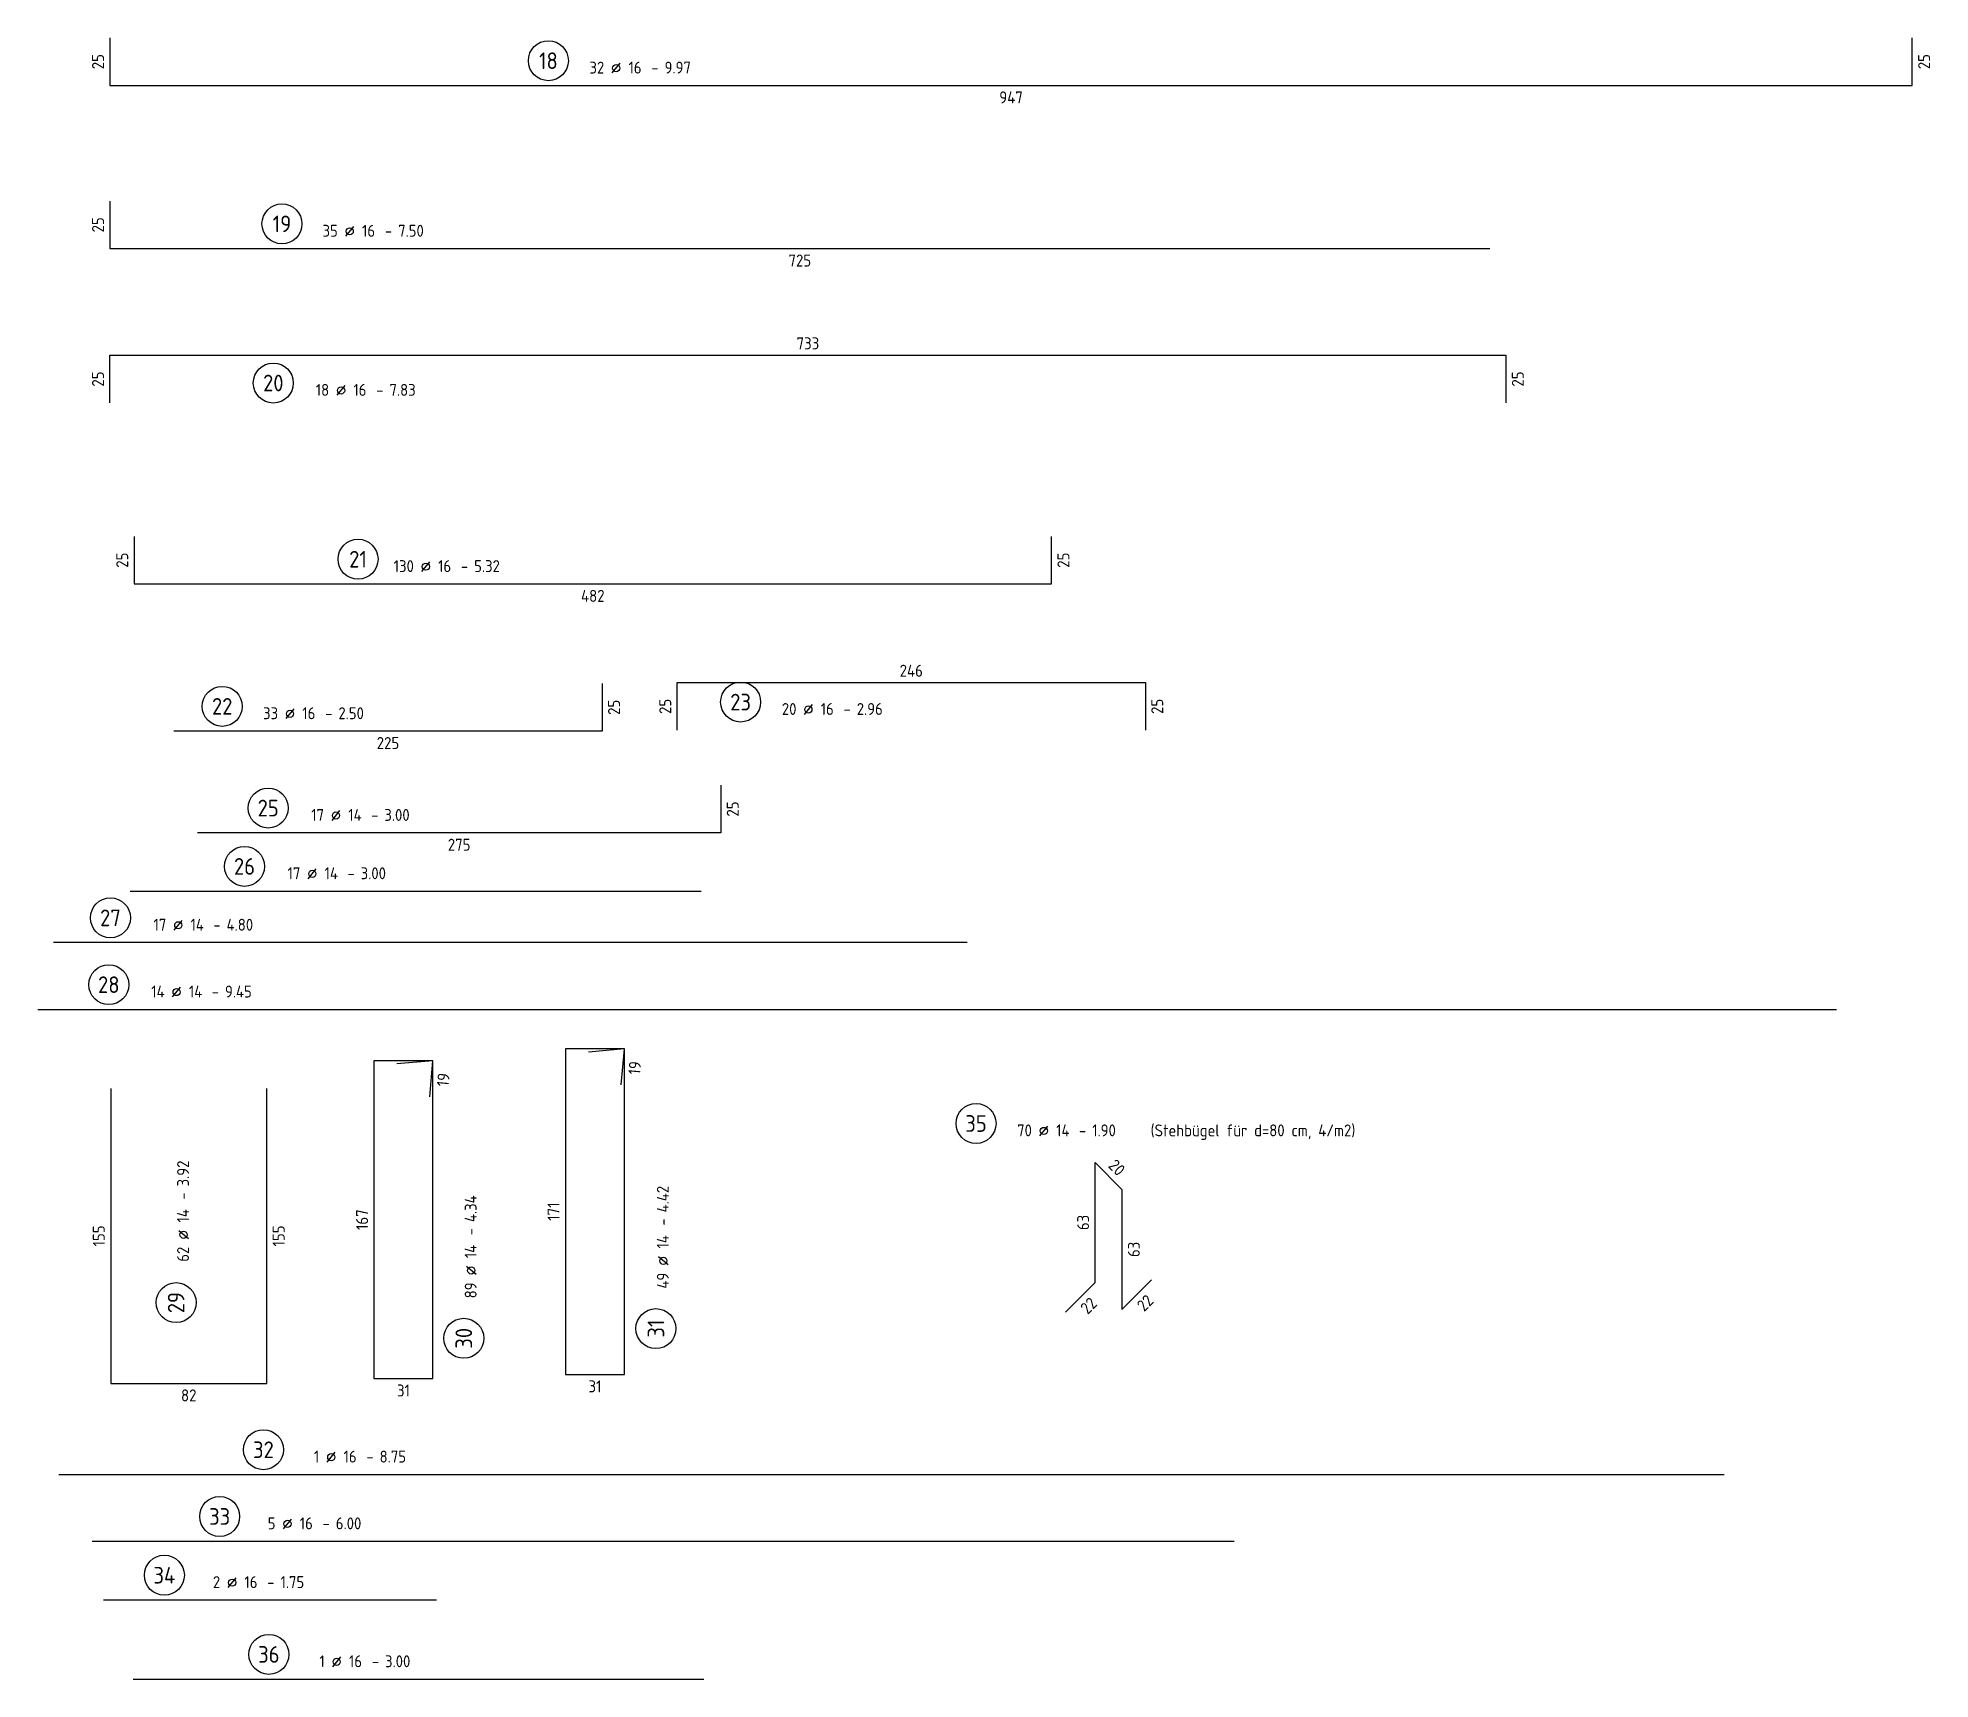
# Model space of a CAD drawing. Extents: x -13.2 to 53.1, y -36.8 to 21.9.
# Drawn here: x 40.22 to 50.17, y -0.35 to 8.27 of the extents above; entities that cross this region are included whole.
import ezdxf
from ezdxf.enums import TextEntityAlignment as Align

# ---------------------------------------------------------------- set-up
doc = ezdxf.new("R2010")
doc.units = 0
doc.header["$LTSCALE"] = 0.25
doc.linetypes.add('AUSGEZOGEN', pattern=[1000.01, 1000, 0.01])
doc.layers.add('RND', color=7, linetype='Continuous')
doc.styles.add('txt', font='isocp.shx')

msp = doc.modelspace()

# ---------------------------------------------------------------- texts
at = {"layer": 'RND', "color": 7, "linetype": 'AUSGEZOGEN', "style": 'txt'}
for s, height, rotation, p in [('25', 0.063, 90, (40.5406, 8.1433)), ('25', 0.063, 90, (50.1356, 8.1433)), ('25', 0.063, 90, (40.5406, 7.2863)), ('733', 0.063, 360, (44.2706, 6.6638)), ('25', 0.063, 90, (40.5406, 6.4763)), ('25', 0.063, 90, (48.0006, 6.4763)), ('25', 0.063, 90, (40.668, 5.5249)), ('25', 0.063, 90, (45.613, 5.5249)), ('25', 0.063, 90, (43.2518, 4.752)), ('25', 0.063, 90, (43.5212, 4.7569)), ('25', 0.063, 90, (46.1062, 4.7569)), ('25', 0.063, 90, (43.8757, 4.2178)), ('19', 0.063, 84.99986, (43.3607, 2.858)), ('19', 0.063, 84.99986, (42.3548, 2.7959)), ('20', 0.0625, 315, (45.894, 2.3346)), ('167', 0.063, 90, (41.9283, 2.061)), ('171', 0.063, 90, (42.9342, 2.1031)), ('155', 0.063, 90, (40.545, 1.9754)), ('155', 0.063, 90, (41.49, 1.9754)), ('63', 0.0625, 90, (45.7166, 2.0461)), ('63', 0.0625, 90, (45.983, 1.9047)), ('22', 0.0625, 45, (45.7455, 1.6092)), ('22', 0.0625, 45, (46.0425, 1.6233))]:
    msp.add_text(s, height=height, rotation=rotation, dxfattribs=at).set_placement(p, align=Align.MIDDLE)
for s, p in [('947', (45.3381, 7.9558)), ('725', (44.2281, 7.0988)), ('482', (43.1405, 5.3374)), ('246', (44.8137, 4.9444)), ('225', (42.0643, 4.5645)), ('275', (42.4382, 4.0303)), ('31', (42.1458, 1.1635)), ('31', (43.1517, 1.1856)), ('82', (41.0175, 1.1379))]:
    msp.add_text(s, height=0.063, dxfattribs=at).set_placement(p, align=Align.MIDDLE)

# ---------------------------------------------------------------- blocks, each defined once
blk = doc.blocks.new('RND_AUSZ')
at = {"layer": 'RND', "color": 7, "linetype": 'Continuous'}
blk.add_line((1.341, 0.262), (1.509, 0.466), dxfattribs=at)
at = {"layer": 'RND', "color": 1, "linetype": 'Continuous'}
blk.add_circle((0, 0.52), 0.42, dxfattribs=at)
at = {"layer": 'RND', "color": 7, "linetype": 'Continuous'}
blk.add_circle((1.425, 0.364), 0.075, dxfattribs=at)
at = {"layer": 'RND', "color": 7, "linetype": 'Continuous', "style": 'txt'}
blk.add_text('-', height=0.25, dxfattribs=at).set_placement((2.163, 0.25))
for tag, p in [('WIEOFT', (-0.536, 0.25)), ('STK', (1.174, 0.25))]:
    blk.add_attdef(tag, text='', height=0.25, dxfattribs=at).set_placement(p, align=Align.RIGHT)
at = {"layer": 'RND', "color": 1, "linetype": 'Continuous', "style": 'txt'}
blk.add_attdef('POS', text='', height=0.35, dxfattribs=at).set_placement((0, 0.52), align=Align.MIDDLE)
at = {"layer": 'RND', "color": 7, "linetype": 'Continuous', "style": 'txt'}
for tag, p in [('DS', (1.683, 0.25)), ('LANG', (2.441, 0.25)), ('TEXT', (3.669, 0.25))]:
    blk.add_attdef(tag, p, '', height=0.25, dxfattribs=at)

# ---------------------------------------------------------------- linework, layer by layer
at = {"layer": 'RND', "color": 1, "linetype": 'AUSGEZOGEN'}
for points in [[(40.6031, 8.2683), (40.6031, 8.0183), (50.0731, 8.0183), (50.0731, 8.2683)], [(40.6031, 7.4113), (40.6031, 7.1613), (47.8531, 7.1613)], [(40.6031, 6.3513), (40.6031, 6.6013), (47.9381, 6.6013), (47.9381, 6.3513)], [(40.7305, 5.6499), (40.7305, 5.3999), (45.5505, 5.3999), (45.5505, 5.6499)], [(43.1893, 4.877), (43.1893, 4.627), (40.9393, 4.627)], [(43.5837, 4.6319), (43.5837, 4.8819), (46.0437, 4.8819), (46.0437, 4.6319)], [(43.8132, 4.3428), (43.8132, 4.0928), (41.0632, 4.0928)], [(40.7093, 3.7864), (43.7093, 3.7864)], [(45.1072, 3.5162), (40.3072, 3.5162)], [(40.2246, 3.1652), (49.6746, 3.1652)], [(42.2843, 2.7067), (42.3008, 2.896), (41.9908, 2.896), (41.9908, 1.226), (42.3008, 1.226), (42.3008, 2.896), (42.1115, 2.8795)], [(43.2902, 2.7688), (43.3067, 2.9581), (42.9967, 2.9581), (42.9967, 1.2481), (43.3067, 1.2481), (43.3067, 2.9581), (43.1174, 2.9415)], [(40.6075, 2.7504), (40.6075, 1.2004), (41.4275, 1.2004), (41.4275, 2.7504)], [(45.6235, 1.5756), (45.7791, 1.7311), (45.7791, 2.3611), (45.9205, 2.2197), (45.9205, 1.5897), (46.0761, 1.7453)], [(40.3356, 0.7225), (49.0856, 0.7225)], [(40.5104, 0.372), (46.5104, 0.372)], [(40.5687, 0.0634), (42.3187, 0.0634)], [(40.7246, -0.3525), (43.7246, -0.3525)]]:
    msp.add_lwpolyline(points, dxfattribs=at)

# ---------------------------------------------------------------- block references
at = {"layer": 'RND', "color": 1, "linetype": 'AUSGEZOGEN', "xscale": 0.25, "yscale": 0.25, "zscale": 0.25}
msp.add_blockref('RND_AUSZ', (42.9072, 8.0183), dxfattribs=at).add_auto_attribs({'POS': '18', 'STK': '32', 'DS': '16', 'LANG': '9.97'})
at = {"layer": 'RND', "color": 7, "linetype": 'AUSGEZOGEN', "xscale": 0.25, "yscale": 0.25, "zscale": 0.25}
for p, values in [((41.5072, 7.1613), {'POS': '19', 'STK': '35', 'DS': '16', 'LANG': '7.50'}), ((41.4618, 6.3254), {'POS': '20', 'STK': '18', 'DS': '16', 'LANG': '7.83'}), ((43.9171, 4.6495), {'POS': '23', 'STK': '20', 'DS': '16', 'LANG': '2.96'}), ((41.1934, 4.627), {'POS': '22', 'STK': '33', 'DS': '16', 'LANG': '2.50'}), ((41.4349, 4.0928), {'POS': '25', 'STK': '17', 'DS': '14', 'LANG': '3.00'}), ((40.606, 3.5162), {'POS': '27', 'STK': '17', 'DS': '14', 'LANG': '4.80'}), ((45.1541, 2.4361), {'POS': '35', 'STK': '70', 'DS': '14', 'LANG': '1.90', 'TEXT': '(Stehbügel für d=80 cm, 4/m2)'}), ((41.4099, 0.7225), {'POS': '32', 'STK': '1', 'DS': '16', 'LANG': '8.75'})]:
    msp.add_blockref('RND_AUSZ', p, dxfattribs=at).add_auto_attribs(values)
at = {"layer": 'RND', "color": 191, "linetype": 'AUSGEZOGEN', "xscale": 0.25, "yscale": 0.25, "zscale": 0.25}
msp.add_blockref('RND_AUSZ', (41.9069, 5.3999), dxfattribs=at).add_auto_attribs({'POS': '21', 'STK': '130', 'DS': '16', 'LANG': '5.32'})
at = {"layer": 'RND', "color": 102, "linetype": 'AUSGEZOGEN', "xscale": 0.25, "yscale": 0.25, "zscale": 0.25}
for p, values in [((41.3105, 3.7864), {'POS': '26', 'STK': '17', 'DS': '14', 'LANG': '3.00'}), ((40.5974, 3.1652), {'POS': '28', 'STK': '14', 'DS': '14', 'LANG': '9.45'}), ((41.1799, 0.372), {'POS': '33', 'STK': '5', 'DS': '16', 'LANG': '6.00'}), ((40.8893, 0.0634), {'POS': '34', 'STK': '2', 'DS': '16', 'LANG': '1.75'}), ((41.4385, -0.3525), {'POS': '36', 'STK': '1', 'DS': '16', 'LANG': '3.00'})]:
    msp.add_blockref('RND_AUSZ', p, dxfattribs=at).add_auto_attribs(values)
at = {"layer": 'RND', "color": 1, "linetype": 'AUSGEZOGEN', "xscale": 0.25, "yscale": 0.25, "zscale": 0.25, "rotation": 90}
msp.add_blockref('RND_AUSZ', (41.0812, 1.6252), dxfattribs=at).add_auto_attribs({'POS': '29', 'STK': '62', 'DS': '14', 'LANG': '3.92'})
at = {"layer": 'RND', "color": 7, "linetype": 'AUSGEZOGEN', "xscale": 0.25, "yscale": 0.25, "zscale": 0.25, "rotation": 90}
for p, values in [((43.602, 1.4887), {'POS': '31', 'STK': '49', 'DS': '14', 'LANG': '4.42'}), ((42.5925, 1.4379), {'POS': '30', 'STK': '89', 'DS': '14', 'LANG': '4.34'})]:
    msp.add_blockref('RND_AUSZ', p, dxfattribs=at).add_auto_attribs(values)

msp.set_redraw_order([(e.dxf.handle, doc.entitydb.next_handle()) for e in msp.query("TEXT MTEXT ATTDEF DIMENSION ARC_DIMENSION")])  # texts and dimensions are drawn at this point

doc.saveas('drawing.dxf')
